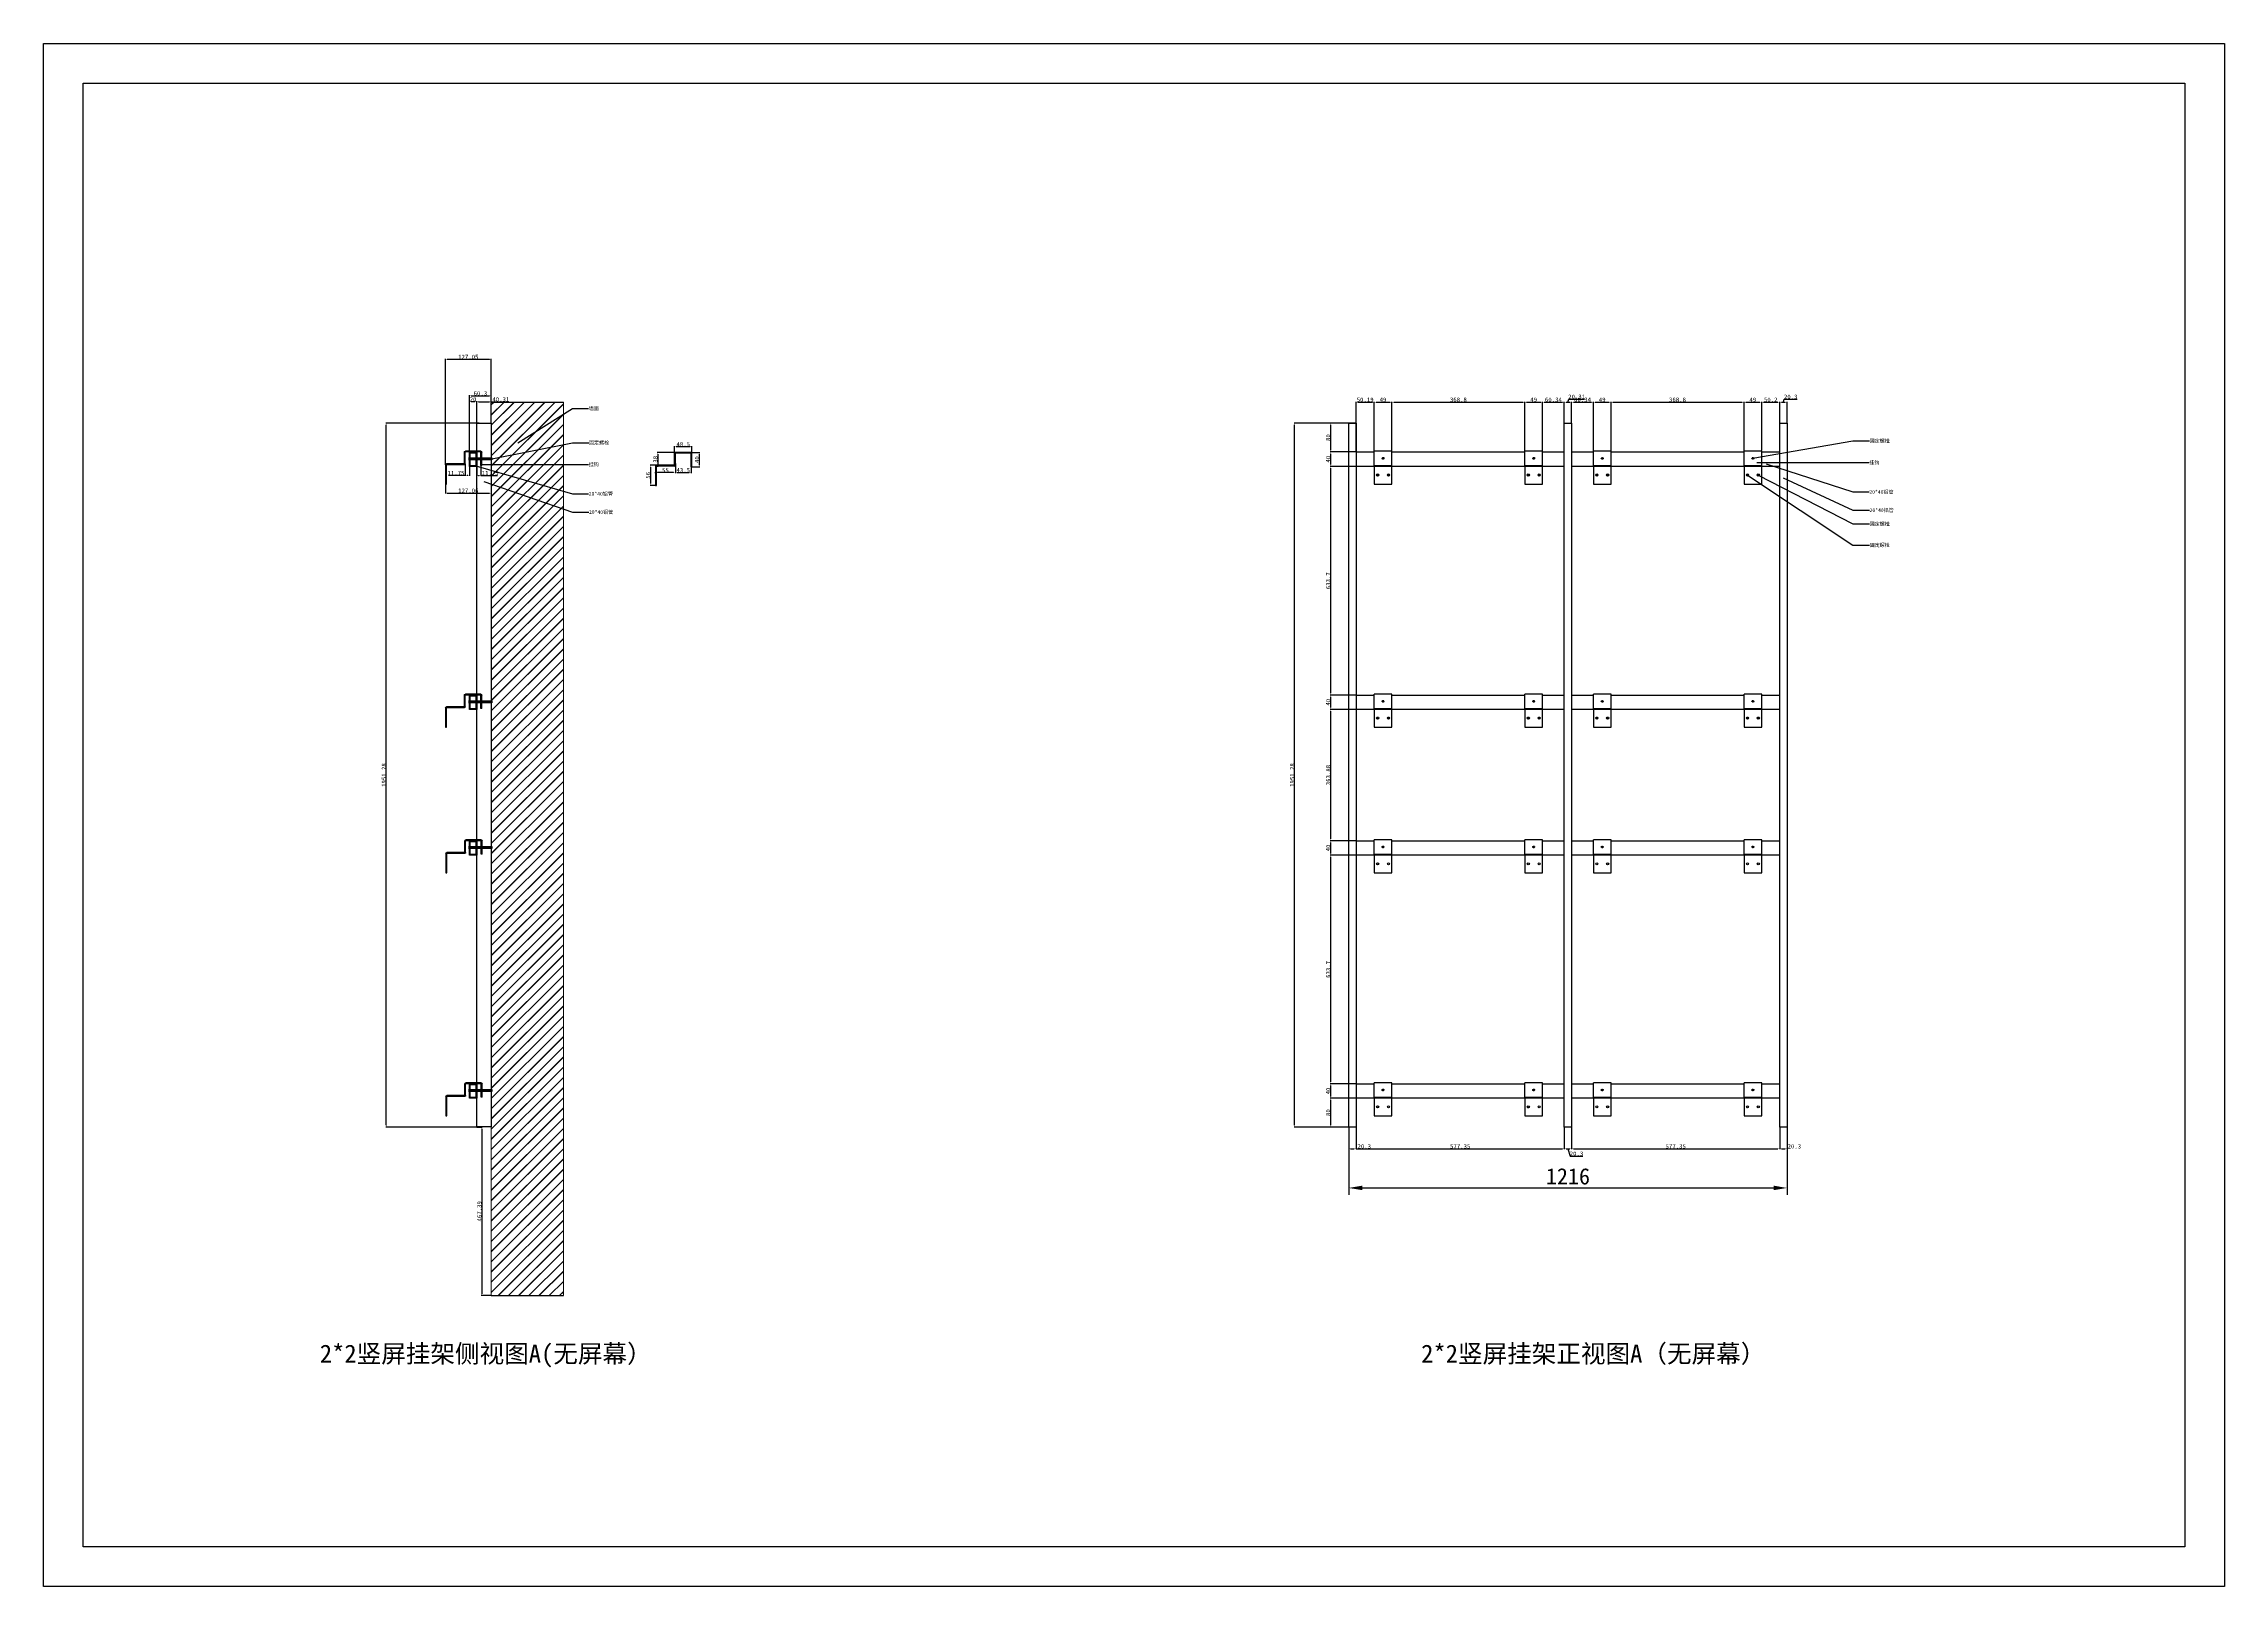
# Model space of a CAD drawing. Header units: millimetres. Extents: x 1129 to 15876, y -7514 to 3330.
# Drawn here: x 1129 to 7177, y -7514 to -3237 of the extents above; entities that cross this region are included whole.
import ezdxf

# ---------------------------------------------------------------- set-up
doc = ezdxf.new("R2010")
doc.units = ezdxf.units.MM
doc.linetypes.add('HIDDEN', pattern=[0.375, 0.25, -0.125])
for name, color, linetype in [('02___PRT_ALL_AXES', 7, 'Continuous'), ('DEFAULT_2', 8, 'HIDDEN'), ('图框', 7, 'Continuous')]:
    doc.layers.add(name, color=color, linetype=linetype)
doc.layers.add('粗实线', color=7, linetype='Continuous', lineweight=25)
doc.dimstyles.new('1-15', dxfattribs={"dimscale": 15, "dimtxt": 3, "dimasz": 2.5, "dimexe": 1.25, "dimexo": 0.625, "dimtad": 1, "dimdec": 0, "dimtxsty": 'Standard', "dimcen": 2.5, "dimclrd": 4, "dimclre": 4, "dimadec": 0, "dimazin": 0, "dimtfac": 1, "dimtdec": 0, "dimtmove": 0, "dimatfit": 3, "dimfxl": 100, "dimfxlon": 1, "dimarcsym": 0})
doc.dimstyles.new('ISO-25', dxfattribs={"dimtxt": 12, "dimasz": 5, "dimexe": 1.25, "dimexo": 0.625, "dimtad": 1, "dimdsep": 46, "dimtxsty": 'Standard', "dimcen": 2.5, "dimclrd": 4, "dimclre": 4, "dimclrt": 4, "dimadec": 0, "dimazin": 0, "dimtfac": 1, "dimtmove": 0, "dimatfit": 3, "dimfxl": 100, "dimarcsym": 0})

# ---------------------------------------------------------------- blocks, each defined once
blk = doc.blocks.new('hgdhgfdgdhgf')
at = {"color": 3, "linetype": 'Continuous'}
for p, q in [((-21740.9, 10464.5), (-21697.8, 10464.5)), ((-21740.9, 10464.5), (-21740.9, 10462)), ((-21697.8, 10464.5), (-21697.8, 10462)), ((-21743.6, 10461.8), (-21741.1, 10461.8)), ((-21743.6, 10424.5), (-21743.6, 10461.8)), ((-21743.6, 10424.5), (-21741.1, 10424.5)), ((-21741.1, 10424.5), (-21741.1, 10461.8)), ((-21740.9, 10462), (-21697.8, 10462)), ((-21695.1, 10461.8), (-21697.6, 10461.8)), ((-21697.6, 10429.2), (-21697.6, 10461.8)), ((-21697.6, 10429.2), (-21695.1, 10429.2)), ((-21695.1, 10429.2), (-21695.1, 10461.8)), ((-21694.9, 10429), (-21645.3, 10429)), ((-21694.9, 10426.5), (-21694.9, 10429)), ((-21694.9, 10426.5), (-21645.3, 10426.5)), ((-21645.3, 10429), (-21645.3, 10426.5)), ((-21642.6, 10426.3), (-21645.1, 10426.3)), ((-21645.1, 10373), (-21645.1, 10426.3))]:
    blk.add_line(p, q, dxfattribs=at)
for centre, radius, start, end in [((-21740.9, 10461.8), 2.7, 90, 180), ((-21697.8, 10461.8), 2.7, 0, 90), ((-21740.9, 10461.8), 0.2, 90, 180), ((-21697.8, 10461.8), 0.2, 0, 90), ((-21694.9, 10429.2), 2.7, 180, 270), ((-21694.9, 10429.2), 0.2, 180, 270), ((-21645.3, 10426.3), 2.7, 0, 90), ((-21645.3, 10426.3), 0.2, 0, 90)]:
    blk.add_arc(centre, radius, start, end, dxfattribs=at)
at = {"layer": '02___PRT_ALL_AXES', "color": 3, "linetype": 'Continuous'}
blk.add_line((-21642.6, 10373), (-21645.1, 10373), dxfattribs=at)
at = {"layer": '粗实线', "color": 3}
blk.add_line((-21642.6, 10426.3), (-21642.6, 10373), dxfattribs=at)
blk = doc.blocks.new('hgfdhhgh')
at = {"layer": '粗实线'}
for p in [(87.4, 302.1), (87.4, -371.6)]:
    blk.add_blockref('hgdhgfdgdhgf', p, dxfattribs=at)
blk = doc.blocks.new('gfsdgfgfsgg')
at = {"layer": '粗实线', "color": 1}
for p, q in [((-8243.3, 7890.3), (-8243.3, 7930.3)), ((-8243.3, 7930.3), (-8223.3, 7930.3)), ((-8241.3, 7892.3), (-8241.3, 7928.3)), ((-8241.3, 7928.3), (-8225.3, 7928.3)), ((-8225.3, 7928.3), (-8225.3, 7892.3)), ((-8223.3, 7930.3), (-8223.3, 7890.3)), ((-8223.3, 7890.3), (-8243.3, 7890.3)), ((-8225.3, 7892.3), (-8241.3, 7892.3))]:
    blk.add_line(p, q, dxfattribs=at)
blk = doc.blocks.new('*D90')
at = {"color": 4, "lineweight": -2}
for p, q in [((2309.8, -4368.4), (2309.8, -4212)), ((2314.8, -4213.2), (2365.1, -4213.2)), ((2370.1, -4288.4), (2370.1, -4212))]:
    blk.add_line(p, q, dxfattribs=at)
at = {"color": 4}
for points in [[(2314.8, -4212.4), (2314.8, -4214), (2309.8, -4213.2)], [(2365.1, -4212.4), (2365.1, -4214), (2370.1, -4213.2)]]:
    blk.add_solid(points, dxfattribs=at)
at = {"layer": 'Defpoints', "color": 0}
for p in [(2370.1, -4213.2), (2370.1, -4289.1), (2309.8, -4369.1)]:
    blk.add_point(p, dxfattribs=at)
at = {"color": 4, "insert": (2340, -4206.6), "char_height": 12, "attachment_point": 5}
blk.add_mtext('60.3', dxfattribs=at)
blk = doc.blocks.new('*D70')
at = {"color": 4, "lineweight": -2}
for p, q in [((2309.8, -4229.1), (2309.8, -4228.5)), ((2324.8, -4229.8), (2314.8, -4229.8)), ((2329.8, -4229.1), (2329.8, -4228.5))]:
    blk.add_line(p, q, dxfattribs=at)
at = {"color": 4}
for points in [[(2314.8, -4228.9), (2314.8, -4230.6), (2309.8, -4229.8)], [(2324.8, -4228.9), (2324.8, -4230.6), (2329.8, -4229.8)]]:
    blk.add_solid(points, dxfattribs=at)
at = {"layer": 'Defpoints', "color": 0}
for p in [(2309.8, -4229.8), (2309.8, -4229.8), (2329.8, -4229.8)]:
    blk.add_point(p, dxfattribs=at)
at = {"color": 4, "insert": (2319.8, -4223.1), "char_height": 12, "attachment_point": 5}
blk.add_mtext('20', dxfattribs=at)
blk = doc.blocks.new('hgfdhgdhgd')
at = {"color": 3, "linetype": 'Continuous'}
for p, q in [((-21144.3, 10464.5), (-21193.3, 10464.5)), ((-21193.3, 10424.5), (-21193.3, 10464.5)), ((-21144.3, 10424.5), (-21144.3, 10464.5)), ((-21193.3, 10424.5), (-21144.3, 10424.5))]:
    blk.add_line(p, q, dxfattribs=at)
at = {"color": 7, "linetype": 'Continuous'}
for p, q in [((-21193.3, 10424.5), (-21193.3, 10373)), ((-21144.3, 10373), (-21144.3, 10424.5))]:
    blk.add_line(p, q, dxfattribs=at)
at = {"layer": '02___PRT_ALL_AXES', "color": 7, "linetype": 'Continuous'}
blk.add_line((-21193.3, 10373), (-21144.3, 10373), dxfattribs=at)
at = {"layer": '02___PRT_ALL_AXES', "color": 3, "linetype": 'Continuous'}
blk.add_circle((-21168.8, 10444.6), 2.1, dxfattribs=at)
at = {"layer": '02___PRT_ALL_AXES', "color": 7, "linetype": 'Continuous'}
for centre in [(-21183.8, 10398), (-21153.8, 10398)]:
    blk.add_circle(centre, 3, dxfattribs=at)
at = {"layer": 'DEFAULT_2', "color": 8, "linetype": 'HIDDEN'}
blk.add_circle((-21168.8, 10444.6), 2.5, dxfattribs=at)
blk = doc.blocks.new('S')
at = {"color": 2}
for p, q in [((3203.4, 2460.5), (3223.7, 2460.5)), ((3203.4, 509.2), (3203.4, 2460.5)), ((3223.7, 2460.5), (3223.7, 509.2)), ((3223.7, 509.2), (3203.4, 509.2))]:
    blk.add_line(p, q, dxfattribs=at)
blk = doc.blocks.new('*D73')
at = {"color": 4, "lineweight": -2}
for p, q in [((4748.4, -6279), (4748.4, -6428)), ((5964, -6279), (5964, -6428)), ((4785.9, -6409.3), (5926.5, -6409.3))]:
    blk.add_line(p, q, dxfattribs=at)
at = {"color": 4}
for points in [[(4785.9, -6403), (4785.9, -6415.5), (4748.4, -6409.3)], [(5926.5, -6403), (5926.5, -6415.5), (5964, -6409.3)]]:
    blk.add_solid(points, dxfattribs=at)
at = {"layer": 'Defpoints', "color": 0}
for p in [(4748.4, -6269.6), (5964, -6269.6), (5964, -6409.3)]:
    blk.add_point(p, dxfattribs=at)
at = {"color": 0, "insert": (5356.2, -6377.4), "char_height": 45, "attachment_point": 5}
blk.add_mtext('1216', dxfattribs=at)
blk = doc.blocks.new('LL')
h = blk.add_hatch()
h.set_pattern_fill('JIS_LC_20A', color=256, scale=0.05, style=0)
h.paths.add_polyline_path([(2341.6, 2359.2), (2341.6, 2364.2), (2329.8, 2364.2), (2329.8, 2359.2)])
h.paths.add_polyline_path([(2311.8, 2364.2), (2311.8, 2359.2), (2327.8, 2359.2), (2327.8, 2364.2)])
h.paths.add_polyline_path([(2344.1, 2359.2), (2371.9, 2359.2), (2371.9, 2364.2), (2344.1, 2364.2)])
for p, q in [((2308.1, 2365.2), (2309.8, 2365.2)), ((2308.1, 2365.2), (2308.1, 2358.2)), ((2308.1, 2363), (2309.8, 2363)), ((2308.1, 2360.3), (2309.8, 2360.3)), ((2309.8, 2365.2), (2309.8, 2358.2)), ((2327.8, 2364.2), (2327.8, 2359.2)), ((2329.8, 2364.2), (2329.8, 2359.2)), ((2341.6, 2364.2), (2341.6, 2359.2)), ((2344.1, 2364.2), (2344.1, 2359.2)), ((2371.9, 2364.2), (2371.9, 2359.2)), ((2309.8, 2358.2), (2308.1, 2358.2))]:
    blk.add_line(p, q)
for points in [[(2311.8, 2364.2), (2327.8, 2364.2)], [(2311.8, 2359.2), (2311.8, 2364.2)], [(2327.8, 2359.2), (2311.8, 2359.2)], [(2329.8, 2364.2), (2341.6, 2364.2)], [(2341.6, 2359.2), (2329.8, 2359.2)], [(2344.1, 2364.2), (2371.9, 2364.2)], [(2371.9, 2359.2), (2344.1, 2359.2)]]:
    blk.add_lwpolyline(points)
blk = doc.blocks.new('*D82')
at = {"color": 4, "lineweight": -2}
for p, q in [((2330.5, -6240.4), (2345.1, -6240.4)), ((2343.8, -6245.4), (2343.8, -6702.7)), ((2369.5, -6707.7), (2342.6, -6707.7))]:
    blk.add_line(p, q, dxfattribs=at)
at = {"color": 4}
for points in [[(2343, -6245.4), (2344.6, -6245.4), (2343.8, -6240.4)], [(2343, -6702.7), (2344.6, -6702.7), (2343.8, -6707.7)]]:
    blk.add_solid(points, dxfattribs=at)
at = {"layer": 'Defpoints', "color": 0}
for p in [(2329.8, -6240.4), (2343.8, -6707.7), (2370.1, -6707.7)]:
    blk.add_point(p, dxfattribs=at)
at = {"color": 4, "insert": (2337.2, -6474), "char_height": 12, "attachment_point": 5, "rotation": 90}
blk.add_mtext('467.39', dxfattribs=at)
blk = doc.blocks.new('*D85')
at = {"color": 4, "lineweight": -2}
for p, q in [((2329.8, -4287.8), (2329.8, -4228.5)), ((2334.8, -4229.8), (2365.1, -4229.8)), ((2370.1, -4287.8), (2370.1, -4228.5)), ((2370.1, -4229.8), (2418.4, -4229.8))]:
    blk.add_line(p, q, dxfattribs=at)
at = {"color": 4}
for points in [[(2334.8, -4228.9), (2334.8, -4230.6), (2329.8, -4229.8)], [(2365.1, -4228.9), (2365.1, -4230.6), (2370.1, -4229.8)]]:
    blk.add_solid(points, dxfattribs=at)
at = {"layer": 'Defpoints', "color": 0}
for p in [(2370.1, -4229.8), (2329.8, -4288.4), (2370.1, -4288.4)]:
    blk.add_point(p, dxfattribs=at)
at = {"color": 4, "insert": (2396.8, -4223.1), "char_height": 12, "attachment_point": 5}
blk.add_mtext('40.31', dxfattribs=at)
blk = doc.blocks.new('*D86')
at = {"color": 4, "lineweight": -2}
for p, q in [((2298.1, -4402.5), (2298.1, -4435.2)), ((2309.8, -4409.7), (2309.8, -4435.2)), ((2298.1, -4433.9), (2251.8, -4433.9)), ((2304.8, -4433.9), (2303.1, -4433.9))]:
    blk.add_line(p, q, dxfattribs=at)
at = {"color": 4}
for points in [[(2303.1, -4433.1), (2303.1, -4434.7), (2298.1, -4433.9)], [(2304.8, -4433.1), (2304.8, -4434.7), (2309.8, -4433.9)]]:
    blk.add_solid(points, dxfattribs=at)
at = {"layer": 'Defpoints', "color": 0}
for p in [(2298.1, -4401.9), (2309.8, -4409.1), (2298.1, -4433.9)]:
    blk.add_point(p, dxfattribs=at)
at = {"color": 4, "insert": (2272.5, -4427.3), "char_height": 12, "attachment_point": 5}
blk.add_mtext('11.75', dxfattribs=at)
blk = doc.blocks.new('*D87')
at = {"color": 4, "lineweight": -2}
for p, q in [((2243.1, -4458.7), (2243.1, -4484.2)), ((2370.1, -4452.6), (2370.1, -4484.2)), ((2248.1, -4483), (2365.1, -4483))]:
    blk.add_line(p, q, dxfattribs=at)
at = {"color": 4}
for points in [[(2248.1, -4482.1), (2248.1, -4483.8), (2243.1, -4483)], [(2365.1, -4482.1), (2365.1, -4483.8), (2370.1, -4483)]]:
    blk.add_solid(points, dxfattribs=at)
at = {"layer": 'Defpoints', "color": 0}
for p in [(2243.1, -4458.1), (2370.1, -4452), (2370.1, -4483)]:
    blk.add_point(p, dxfattribs=at)
at = {"color": 4, "insert": (2306.6, -4476.3), "char_height": 12, "attachment_point": 5}
blk.add_mtext('127.06', dxfattribs=at)
blk = doc.blocks.new('*D88')
at = {"color": 4, "lineweight": -2}
for p, q in [((2329.8, -4409.7), (2329.8, -4435.2)), ((2341.6, -4407.2), (2341.6, -4435.2)), ((2334.8, -4433.9), (2336.6, -4433.9)), ((2341.6, -4433.9), (2387.8, -4433.9))]:
    blk.add_line(p, q, dxfattribs=at)
at = {"color": 4}
for points in [[(2334.8, -4433.1), (2334.8, -4434.7), (2329.8, -4433.9)], [(2336.6, -4433.1), (2336.6, -4434.7), (2341.6, -4433.9)]]:
    blk.add_solid(points, dxfattribs=at)
at = {"layer": 'Defpoints', "color": 0}
for p in [(2329.8, -4409.1), (2341.6, -4406.6), (2341.6, -4433.9)]:
    blk.add_point(p, dxfattribs=at)
at = {"color": 4, "insert": (2367.2, -4427.3), "char_height": 12, "attachment_point": 5}
blk.add_mtext('11.75', dxfattribs=at)
blk = doc.blocks.new('GG')
at = {"color": 3, "linetype": 'Continuous'}
for p, q in [((2878.3, 2376.6), (2880.8, 2376.6)), ((2878.3, 2344), (2878.3, 2376.6)), ((2880.8, 2344), (2880.8, 2376.6)), ((2924.1, 2379.3), (2881, 2379.3)), ((2881, 2379.3), (2881, 2376.8)), ((2924.1, 2376.8), (2881, 2376.8)), ((2924.1, 2379.3), (2924.1, 2376.8)), ((2926.8, 2376.6), (2924.3, 2376.6)), ((2924.3, 2339.3), (2924.3, 2376.6)), ((2926.8, 2339.3), (2926.8, 2376.6)), ((2825.8, 2341.1), (2828.3, 2341.1)), ((2828.3, 2287.8), (2828.3, 2341.1)), ((2878.1, 2343.8), (2828.5, 2343.8)), ((2828.5, 2343.8), (2828.5, 2341.3)), ((2878.1, 2341.3), (2828.5, 2341.3)), ((2878.1, 2341.3), (2878.1, 2343.8)), ((2880.8, 2344), (2878.3, 2344)), ((2926.8, 2339.3), (2924.3, 2339.3))]:
    blk.add_line(p, q, dxfattribs=at)
for centre, radius, start, end in [((2881, 2376.6), 2.7, 90, 180), ((2881, 2376.6), 0.2, 90, 180), ((2924.1, 2376.6), 2.7, 0, 90), ((2924.1, 2376.6), 0.2, 0, 90), ((2828.5, 2341.1), 2.7, 90, 180), ((2828.5, 2341.1), 0.2, 90, 180), ((2878.1, 2344), 2.7, 270, 0), ((2878.1, 2344), 0.2, 270, 0)]:
    blk.add_arc(centre, radius, start, end, dxfattribs=at)
at = {"layer": '02___PRT_ALL_AXES', "color": 3, "linetype": 'Continuous'}
blk.add_line((2825.8, 2287.8), (2828.3, 2287.8), dxfattribs=at)
at = {"layer": '粗实线', "color": 3}
blk.add_line((2825.8, 2341.1), (2825.8, 2287.8), dxfattribs=at)
blk = doc.blocks.new('*D89')
at = {"color": 4, "lineweight": -2}
for p, q in [((2917.1, -4370.3), (2948.9, -4370.3)), ((2925.4, -4410.3), (2948.9, -4410.3)), ((2947.6, -4405.3), (2947.6, -4375.3))]:
    blk.add_line(p, q, dxfattribs=at)
at = {"color": 4}
for points in [[(2946.8, -4375.3), (2948.4, -4375.3), (2947.6, -4370.3)], [(2946.8, -4405.3), (2948.4, -4405.3), (2947.6, -4410.3)]]:
    blk.add_solid(points, dxfattribs=at)
at = {"layer": 'Defpoints', "color": 0}
for p in [(2916.5, -4370.3), (2924.8, -4410.3), (2947.6, -4370.3)]:
    blk.add_point(p, dxfattribs=at)
at = {"color": 4, "insert": (2941, -4390.3), "char_height": 12, "attachment_point": 5, "rotation": 90}
blk.add_mtext('40', dxfattribs=at)
blk = doc.blocks.new('*D75')
at = {"color": 4, "lineweight": -2}
for p, q in [((2878.3, -4372.4), (2878.3, -4353)), ((2883.3, -4354.2), (2921.8, -4354.2)), ((2926.8, -4372.4), (2926.8, -4353))]:
    blk.add_line(p, q, dxfattribs=at)
at = {"color": 4}
for points in [[(2883.3, -4353.4), (2883.3, -4355.1), (2878.3, -4354.2)], [(2921.8, -4353.4), (2921.8, -4355.1), (2926.8, -4354.2)]]:
    blk.add_solid(points, dxfattribs=at)
at = {"layer": 'Defpoints', "color": 0}
for p in [(2926.8, -4354.2), (2878.3, -4373), (2926.8, -4373)]:
    blk.add_point(p, dxfattribs=at)
at = {"color": 4, "insert": (2902.6, -4347.6), "char_height": 12, "attachment_point": 5}
blk.add_mtext('48.5', dxfattribs=at)
blk = doc.blocks.new('*D76')
at = {"color": 4, "lineweight": -2}
for p, q in [((2880.8, -4406.3), (2880.8, -4427.4)), ((2924.3, -4406.3), (2924.3, -4427.4)), ((2885.8, -4426.1), (2919.3, -4426.1))]:
    blk.add_line(p, q, dxfattribs=at)
at = {"color": 4}
for points in [[(2885.8, -4425.3), (2885.8, -4427), (2880.8, -4426.1)], [(2919.3, -4425.3), (2919.3, -4427), (2924.3, -4426.1)]]:
    blk.add_solid(points, dxfattribs=at)
at = {"layer": 'Defpoints', "color": 0}
for p in [(2880.8, -4405.6), (2924.3, -4405.6), (2924.3, -4426.1)]:
    blk.add_point(p, dxfattribs=at)
at = {"color": 4, "insert": (2902.6, -4419.5), "char_height": 12, "attachment_point": 5}
blk.add_mtext('43.5', dxfattribs=at)
blk = doc.blocks.new('*D77')
at = {"color": 4, "lineweight": -2}
for p, q in [((2880.8, -4401.2), (2880.8, -4427.6)), ((2825.8, -4427.9), (2825.8, -4425.1)), ((2875.8, -4426.3), (2830.8, -4426.3))]:
    blk.add_line(p, q, dxfattribs=at)
at = {"color": 4}
for points in [[(2830.8, -4425.5), (2830.8, -4427.1), (2825.8, -4426.3)], [(2875.8, -4425.5), (2875.8, -4427.1), (2880.8, -4426.3)]]:
    blk.add_solid(points, dxfattribs=at)
at = {"layer": 'Defpoints', "color": 0}
for p in [(2880.8, -4400.5), (2825.8, -4426.3), (2825.8, -4428.5)]:
    blk.add_point(p, dxfattribs=at)
at = {"color": 4, "insert": (2853.3, -4419.7), "char_height": 12, "attachment_point": 5}
blk.add_mtext('55', dxfattribs=at)
blk = doc.blocks.new('*D78')
at = {"color": 4, "lineweight": -2}
for p, q in [((2829.1, -4408.3), (2833, -4408.3)), ((2880.4, -4370.3), (2830.5, -4370.3)), ((2831.8, -4375.3), (2831.8, -4403.3))]:
    blk.add_line(p, q, dxfattribs=at)
at = {"color": 4}
for points in [[(2830.9, -4375.3), (2832.6, -4375.3), (2831.8, -4370.3)], [(2830.9, -4403.3), (2832.6, -4403.3), (2831.8, -4408.3)]]:
    blk.add_solid(points, dxfattribs=at)
at = {"layer": 'Defpoints', "color": 0}
for p in [(2828.5, -4408.3), (2831.8, -4408.3), (2881, -4370.3)]:
    blk.add_point(p, dxfattribs=at)
at = {"color": 4, "insert": (2825.1, -4389.3), "char_height": 12, "attachment_point": 5, "rotation": 90}
blk.add_mtext('38', dxfattribs=at)
blk = doc.blocks.new('*D79')
at = {"color": 4, "lineweight": -2}
for p, q in [((2830.2, -4405.8), (2810.5, -4405.8)), ((2811.7, -4410.8), (2811.7, -4456.8)), ((2825.2, -4461.8), (2810.5, -4461.8))]:
    blk.add_line(p, q, dxfattribs=at)
at = {"color": 4}
for points in [[(2810.9, -4410.8), (2812.5, -4410.8), (2811.7, -4405.8)], [(2810.9, -4456.8), (2812.5, -4456.8), (2811.7, -4461.8)]]:
    blk.add_solid(points, dxfattribs=at)
at = {"layer": 'Defpoints', "color": 0}
for p in [(2830.8, -4405.8), (2811.7, -4461.8), (2825.8, -4461.8)]:
    blk.add_point(p, dxfattribs=at)
at = {"color": 4, "insert": (2805.1, -4433.8), "char_height": 12, "attachment_point": 5, "rotation": 90}
blk.add_mtext('56', dxfattribs=at)
blk = doc.blocks.new('*D93')
at = {"color": 4, "lineweight": -2}
for p, q in [((2243.1, -4404.1), (2243.1, -4110.8)), ((2248.1, -4112), (2365.1, -4112)), ((2370.1, -4229.1), (2370.1, -4110.8))]:
    blk.add_line(p, q, dxfattribs=at)
at = {"color": 4}
for points in [[(2248.1, -4111.2), (2248.1, -4112.9), (2243.1, -4112)], [(2365.1, -4111.2), (2365.1, -4112.9), (2370.1, -4112)]]:
    blk.add_solid(points, dxfattribs=at)
at = {"layer": 'Defpoints', "color": 0}
for p in [(2370.1, -4112), (2370.1, -4229.8), (2243.1, -4404.8)]:
    blk.add_point(p, dxfattribs=at)
at = {"color": 4, "insert": (2306.6, -4105.4), "char_height": 12, "attachment_point": 5}
blk.add_mtext('127.05', dxfattribs=at)
blk = doc.blocks.new('*D94')
at = {"color": 4, "lineweight": -2}
for p, q in [((4768.1, -4289.1), (4596.7, -4289.1)), ((4597.9, -6235.4), (4597.9, -4294.1)), ((4768.1, -6240.4), (4596.7, -6240.4))]:
    blk.add_line(p, q, dxfattribs=at)
at = {"color": 4}
for points in [[(4597.1, -4294.1), (4598.8, -4294.1), (4597.9, -4289.1)], [(4597.1, -6235.4), (4598.8, -6235.4), (4597.9, -6240.4)]]:
    blk.add_solid(points, dxfattribs=at)
at = {"layer": 'Defpoints', "color": 0}
for p in [(4597.9, -4289.1), (4768.7, -4289.1), (4768.7, -6240.4)]:
    blk.add_point(p, dxfattribs=at)
at = {"color": 4, "insert": (4591.3, -5264.7), "char_height": 12, "attachment_point": 5, "rotation": 90}
blk.add_mtext('1951.28', dxfattribs=at)
blk = doc.blocks.new('*D95')
at = {"color": 4, "lineweight": -2}
for p, q in [((4748.4, -6241), (4748.4, -6302)), ((4768.7, -6241), (4768.7, -6302)), ((4753.4, -6300.7), (4763.7, -6300.7)), ((4768.7, -6300.7), (4809, -6300.7))]:
    blk.add_line(p, q, dxfattribs=at)
at = {"color": 4}
for points in [[(4753.4, -6299.9), (4753.4, -6301.6), (4748.4, -6300.7)], [(4763.7, -6299.9), (4763.7, -6301.6), (4768.7, -6300.7)]]:
    blk.add_solid(points, dxfattribs=at)
at = {"layer": 'Defpoints', "color": 0}
for p in [(4748.4, -6240.4), (4768.7, -6240.4), (4768.7, -6300.7)]:
    blk.add_point(p, dxfattribs=at)
at = {"color": 4, "insert": (4791.4, -6294.1), "char_height": 12, "attachment_point": 5}
blk.add_mtext('20.3', dxfattribs=at)
blk = doc.blocks.new('*D96')
at = {"color": 4, "lineweight": -2}
for p, q in [((4768.7, -6241), (4768.7, -6302)), ((5346.1, -6241), (5346.1, -6302)), ((4773.7, -6300.7), (5341.1, -6300.7))]:
    blk.add_line(p, q, dxfattribs=at)
at = {"color": 4}
for points in [[(4773.7, -6299.9), (4773.7, -6301.6), (4768.7, -6300.7)], [(5341.1, -6299.9), (5341.1, -6301.6), (5346.1, -6300.7)]]:
    blk.add_solid(points, dxfattribs=at)
at = {"layer": 'Defpoints', "color": 0}
for p in [(4768.7, -6240.4), (5346.1, -6240.4), (5346.1, -6300.7)]:
    blk.add_point(p, dxfattribs=at)
at = {"color": 4, "insert": (5057.4, -6294.1), "char_height": 12, "attachment_point": 5}
blk.add_mtext('577.35', dxfattribs=at)
blk = doc.blocks.new('*D97')
at = {"color": 4, "lineweight": -2}
for p, q in [((5346.1, -6241), (5346.1, -6302)), ((5366.4, -6241), (5366.4, -6302)), ((5351.1, -6300.7), (5361.4, -6300.7)), ((5356.2, -6300.7), (5362.3, -6320.9)), ((5362.3, -6320.9), (5397.5, -6320.9))]:
    blk.add_line(p, q, dxfattribs=at)
at = {"color": 4}
for points in [[(5351.1, -6299.9), (5351.1, -6301.6), (5346.1, -6300.7)], [(5361.4, -6299.9), (5361.4, -6301.6), (5366.4, -6300.7)]]:
    blk.add_solid(points, dxfattribs=at)
at = {"layer": 'Defpoints', "color": 0}
for p in [(5346.1, -6240.4), (5366.4, -6240.4), (5366.4, -6300.7)]:
    blk.add_point(p, dxfattribs=at)
at = {"color": 4, "insert": (5379.9, -6314.3), "char_height": 12, "attachment_point": 5}
blk.add_mtext('20.3', dxfattribs=at)
blk = doc.blocks.new('*D98')
at = {"color": 4, "lineweight": -2}
for p, q in [((5366.4, -6241), (5366.4, -6302)), ((5943.7, -6241), (5943.7, -6302)), ((5371.4, -6300.7), (5938.7, -6300.7))]:
    blk.add_line(p, q, dxfattribs=at)
at = {"color": 4}
for points in [[(5371.4, -6299.9), (5371.4, -6301.6), (5366.4, -6300.7)], [(5938.7, -6299.9), (5938.7, -6301.6), (5943.7, -6300.7)]]:
    blk.add_solid(points, dxfattribs=at)
at = {"layer": 'Defpoints', "color": 0}
for p in [(5366.4, -6240.4), (5943.7, -6240.4), (5943.7, -6300.7)]:
    blk.add_point(p, dxfattribs=at)
at = {"color": 4, "insert": (5655.1, -6294.1), "char_height": 12, "attachment_point": 5}
blk.add_mtext('577.35', dxfattribs=at)
blk = doc.blocks.new('*D99')
at = {"color": 4, "lineweight": -2}
for p, q in [((5943.7, -6241), (5943.7, -6302)), ((5964, -6241), (5964, -6302)), ((5948.7, -6300.7), (5959, -6300.7))]:
    blk.add_line(p, q, dxfattribs=at)
at = {"color": 4}
for points in [[(5948.7, -6299.9), (5948.7, -6301.6), (5943.7, -6300.7)], [(5959, -6299.9), (5959, -6301.6), (5964, -6300.7)]]:
    blk.add_solid(points, dxfattribs=at)
at = {"layer": 'Defpoints', "color": 0}
for p in [(5943.7, -6240.4), (5964, -6240.4), (5964, -6300.7)]:
    blk.add_point(p, dxfattribs=at)
at = {"color": 4, "insert": (5984.1, -6294.1), "char_height": 12, "attachment_point": 5}
blk.add_mtext('20.3', dxfattribs=at)
blk = doc.blocks.new('*D106')
at = {"color": 4, "lineweight": -2}
for p, q in [((2337.1, -4289.1), (2077.8, -4289.1)), ((2079, -6235.4), (2079, -4294.1)), ((2337.1, -6240.4), (2077.8, -6240.4))]:
    blk.add_line(p, q, dxfattribs=at)
at = {"color": 4}
for points in [[(2078.2, -4294.1), (2079.8, -4294.1), (2079, -4289.1)], [(2078.2, -6235.4), (2079.8, -6235.4), (2079, -6240.4)]]:
    blk.add_solid(points, dxfattribs=at)
at = {"layer": 'Defpoints', "color": 0}
for p in [(2079, -4289.1), (2337.8, -4289.1), (2337.8, -6240.4)]:
    blk.add_point(p, dxfattribs=at)
at = {"color": 4, "insert": (2072.4, -5264.7), "char_height": 12, "attachment_point": 5, "rotation": 90}
blk.add_mtext('1951.28', dxfattribs=at)
blk = doc.blocks.new('*D115')
at = {"color": 4, "lineweight": -2}
for p, q in [((4768.7, -4368.4), (4768.7, -4229.6)), ((4773.7, -4230.8), (4813.9, -4230.8)), ((4818.9, -4365.9), (4818.9, -4229.6))]:
    blk.add_line(p, q, dxfattribs=at)
at = {"color": 4}
for points in [[(4773.7, -4230), (4773.7, -4231.6), (4768.7, -4230.8)], [(4813.9, -4230), (4813.9, -4231.6), (4818.9, -4230.8)]]:
    blk.add_solid(points, dxfattribs=at)
at = {"layer": 'Defpoints', "color": 0}
for p in [(4818.9, -4230.8), (4768.7, -4369.1), (4818.9, -4366.6)]:
    blk.add_point(p, dxfattribs=at)
at = {"color": 4, "insert": (4793.8, -4224.2), "char_height": 12, "attachment_point": 5}
blk.add_mtext('50.19', dxfattribs=at)
blk = doc.blocks.new('*D116')
at = {"color": 4, "lineweight": -2}
for p, q in [((4818.9, -4365.9), (4818.9, -4229.6)), ((4823.9, -4230.8), (4862.9, -4230.8)), ((4867.9, -4365.9), (4867.9, -4229.6))]:
    blk.add_line(p, q, dxfattribs=at)
at = {"color": 4}
for points in [[(4823.9, -4230), (4823.9, -4231.6), (4818.9, -4230.8)], [(4862.9, -4230), (4862.9, -4231.6), (4867.9, -4230.8)]]:
    blk.add_solid(points, dxfattribs=at)
at = {"layer": 'Defpoints', "color": 0}
for p in [(4867.9, -4230.8), (4818.9, -4366.6), (4867.9, -4366.6)]:
    blk.add_point(p, dxfattribs=at)
at = {"color": 4, "insert": (4843.4, -4224.2), "char_height": 12, "attachment_point": 5}
blk.add_mtext('49', dxfattribs=at)
blk = doc.blocks.new('*D117')
at = {"color": 4, "lineweight": -2}
for p, q in [((4867.9, -4365.9), (4867.9, -4229.6)), ((4872.9, -4230.8), (5231.7, -4230.8)), ((5236.7, -4365.9), (5236.7, -4229.6))]:
    blk.add_line(p, q, dxfattribs=at)
at = {"color": 4}
for points in [[(4872.9, -4230), (4872.9, -4231.6), (4867.9, -4230.8)], [(5231.7, -4230), (5231.7, -4231.6), (5236.7, -4230.8)]]:
    blk.add_solid(points, dxfattribs=at)
at = {"layer": 'Defpoints', "color": 0}
for p in [(5236.7, -4230.8), (4867.9, -4366.6), (5236.7, -4366.6)]:
    blk.add_point(p, dxfattribs=at)
at = {"color": 4, "insert": (5052.3, -4224.2), "char_height": 12, "attachment_point": 5}
blk.add_mtext('368.8', dxfattribs=at)
blk = doc.blocks.new('*D118')
at = {"color": 4, "lineweight": -2}
for p, q in [((5236.7, -4365.9), (5236.7, -4229.6)), ((5241.7, -4230.8), (5280.7, -4230.8)), ((5285.7, -4365.9), (5285.7, -4229.6))]:
    blk.add_line(p, q, dxfattribs=at)
at = {"color": 4}
for points in [[(5241.7, -4230), (5241.7, -4231.6), (5236.7, -4230.8)], [(5280.7, -4230), (5280.7, -4231.6), (5285.7, -4230.8)]]:
    blk.add_solid(points, dxfattribs=at)
at = {"layer": 'Defpoints', "color": 0}
for p in [(5285.7, -4230.8), (5236.7, -4366.6), (5285.7, -4366.6)]:
    blk.add_point(p, dxfattribs=at)
at = {"color": 4, "insert": (5261.2, -4224.2), "char_height": 12, "attachment_point": 5}
blk.add_mtext('49', dxfattribs=at)
blk = doc.blocks.new('*D119')
at = {"color": 4, "lineweight": -2}
for p, q in [((5285.7, -4365.9), (5285.7, -4229.6)), ((5290.7, -4230.8), (5341.1, -4230.8)), ((5346.1, -4368.4), (5346.1, -4229.6))]:
    blk.add_line(p, q, dxfattribs=at)
at = {"color": 4}
for points in [[(5290.7, -4230), (5290.7, -4231.6), (5285.7, -4230.8)], [(5341.1, -4230), (5341.1, -4231.6), (5346.1, -4230.8)]]:
    blk.add_solid(points, dxfattribs=at)
at = {"layer": 'Defpoints', "color": 0}
for p in [(5346.1, -4230.8), (5285.7, -4366.6), (5346.1, -4369.1)]:
    blk.add_point(p, dxfattribs=at)
at = {"color": 4, "insert": (5315.9, -4224.2), "char_height": 12, "attachment_point": 5}
blk.add_mtext('60.34', dxfattribs=at)
blk = doc.blocks.new('*D120')
at = {"color": 4, "lineweight": -2}
for p, q in [((5346.1, -4368.4), (5346.1, -4229.6)), ((5351.1, -4230.8), (5361.4, -4230.8)), ((5356.2, -4230.8), (5358.7, -4222.6)), ((5358.7, -4222.6), (5401.9, -4222.6)), ((5366.4, -4288.4), (5366.4, -4229.6))]:
    blk.add_line(p, q, dxfattribs=at)
at = {"color": 4}
for points in [[(5351.1, -4230), (5351.1, -4231.6), (5346.1, -4230.8)], [(5361.4, -4230), (5361.4, -4231.6), (5366.4, -4230.8)]]:
    blk.add_solid(points, dxfattribs=at)
at = {"layer": 'Defpoints', "color": 0}
for p in [(5366.4, -4230.8), (5366.4, -4289.1), (5346.1, -4369.1)]:
    blk.add_point(p, dxfattribs=at)
at = {"color": 4, "insert": (5380.3, -4216), "char_height": 12, "attachment_point": 5}
blk.add_mtext('20.31', dxfattribs=at)
blk = doc.blocks.new('*D121')
at = {"color": 4, "lineweight": -2}
for p, q in [((5366.4, -4288.4), (5366.4, -4229.6)), ((5371.4, -4230.8), (5421.7, -4230.8)), ((5426.7, -4365.9), (5426.7, -4229.6))]:
    blk.add_line(p, q, dxfattribs=at)
at = {"color": 4}
for points in [[(5371.4, -4230), (5371.4, -4231.6), (5366.4, -4230.8)], [(5421.7, -4230), (5421.7, -4231.6), (5426.7, -4230.8)]]:
    blk.add_solid(points, dxfattribs=at)
at = {"layer": 'Defpoints', "color": 0}
for p in [(5426.7, -4230.8), (5366.4, -4289.1), (5426.7, -4366.6)]:
    blk.add_point(p, dxfattribs=at)
at = {"color": 4, "insert": (5396.6, -4224.2), "char_height": 12, "attachment_point": 5}
blk.add_mtext('60.34', dxfattribs=at)
blk = doc.blocks.new('*D122')
at = {"color": 4, "lineweight": -2}
for p, q in [((5426.7, -4365.9), (5426.7, -4229.6)), ((5431.7, -4230.8), (5470.7, -4230.8)), ((5475.7, -4365.9), (5475.7, -4229.6))]:
    blk.add_line(p, q, dxfattribs=at)
at = {"color": 4}
for points in [[(5431.7, -4230), (5431.7, -4231.6), (5426.7, -4230.8)], [(5470.7, -4230), (5470.7, -4231.6), (5475.7, -4230.8)]]:
    blk.add_solid(points, dxfattribs=at)
at = {"layer": 'Defpoints', "color": 0}
for p in [(5475.7, -4230.8), (5426.7, -4366.6), (5475.7, -4366.6)]:
    blk.add_point(p, dxfattribs=at)
at = {"color": 4, "insert": (5451.2, -4224.2), "char_height": 12, "attachment_point": 5}
blk.add_mtext('49', dxfattribs=at)
blk = doc.blocks.new('*D123')
at = {"color": 4, "lineweight": -2}
for p, q in [((5475.7, -4365.9), (5475.7, -4229.6)), ((5480.7, -4230.8), (5839.5, -4230.8)), ((5844.5, -4365.9), (5844.5, -4229.6))]:
    blk.add_line(p, q, dxfattribs=at)
at = {"color": 4}
for points in [[(5480.7, -4230), (5480.7, -4231.6), (5475.7, -4230.8)], [(5839.5, -4230), (5839.5, -4231.6), (5844.5, -4230.8)]]:
    blk.add_solid(points, dxfattribs=at)
at = {"layer": 'Defpoints', "color": 0}
for p in [(5844.5, -4230.8), (5475.7, -4366.6), (5844.5, -4366.6)]:
    blk.add_point(p, dxfattribs=at)
at = {"color": 4, "insert": (5660.1, -4224.2), "char_height": 12, "attachment_point": 5}
blk.add_mtext('368.8', dxfattribs=at)
blk = doc.blocks.new('*D124')
at = {"color": 4, "lineweight": -2}
for p, q in [((5844.5, -4365.9), (5844.5, -4229.6)), ((5849.5, -4230.8), (5888.5, -4230.8)), ((5893.5, -4365.3), (5893.5, -4229.6))]:
    blk.add_line(p, q, dxfattribs=at)
at = {"color": 4}
for points in [[(5849.5, -4230), (5849.5, -4231.6), (5844.5, -4230.8)], [(5888.5, -4230), (5888.5, -4231.6), (5893.5, -4230.8)]]:
    blk.add_solid(points, dxfattribs=at)
at = {"layer": 'Defpoints', "color": 0}
for p in [(5893.5, -4230.8), (5844.5, -4366.6), (5893.5, -4365.9)]:
    blk.add_point(p, dxfattribs=at)
at = {"color": 4, "insert": (5869, -4224.2), "char_height": 12, "attachment_point": 5}
blk.add_mtext('49', dxfattribs=at)
blk = doc.blocks.new('*D125')
at = {"color": 4, "lineweight": -2}
for p, q in [((5893.5, -4365.3), (5893.5, -4229.6)), ((5898.5, -4230.8), (5938.7, -4230.8)), ((5943.7, -4287.8), (5943.7, -4229.6))]:
    blk.add_line(p, q, dxfattribs=at)
at = {"color": 4}
for points in [[(5898.5, -4230), (5898.5, -4231.6), (5893.5, -4230.8)], [(5938.7, -4230), (5938.7, -4231.6), (5943.7, -4230.8)]]:
    blk.add_solid(points, dxfattribs=at)
at = {"layer": 'Defpoints', "color": 0}
for p in [(5943.7, -4230.8), (5943.7, -4288.4), (5893.5, -4365.9)]:
    blk.add_point(p, dxfattribs=at)
at = {"color": 4, "insert": (5918.6, -4224.2), "char_height": 12, "attachment_point": 5}
blk.add_mtext('50.2', dxfattribs=at)
blk = doc.blocks.new('*D126')
at = {"color": 4, "lineweight": -2}
for p, q in [((5943.7, -4287.8), (5943.7, -4229.6)), ((5948.7, -4230.8), (5959, -4230.8)), ((5953.9, -4230.8), (5956.3, -4222.6)), ((5956.3, -4222.6), (5991.6, -4222.6)), ((5964, -4287.8), (5964, -4229.6))]:
    blk.add_line(p, q, dxfattribs=at)
at = {"color": 4}
for points in [[(5948.7, -4230), (5948.7, -4231.6), (5943.7, -4230.8)], [(5959, -4230), (5959, -4231.6), (5964, -4230.8)]]:
    blk.add_solid(points, dxfattribs=at)
at = {"layer": 'Defpoints', "color": 0}
for p in [(5964, -4230.8), (5943.7, -4288.4), (5964, -4288.4)]:
    blk.add_point(p, dxfattribs=at)
at = {"color": 4, "insert": (5974, -4216), "char_height": 12, "attachment_point": 5}
blk.add_mtext('20.3', dxfattribs=at)
blk = doc.blocks.new('*D145')
at = {"color": 4, "lineweight": -2}
for p, q in [((4768.1, -4289.1), (4696.6, -4289.1)), ((4697.8, -4294.1), (4697.8, -4364.1)), ((4768.1, -4369.1), (4696.6, -4369.1))]:
    blk.add_line(p, q, dxfattribs=at)
at = {"color": 4}
for points in [[(4697, -4294.1), (4698.6, -4294.1), (4697.8, -4289.1)], [(4697, -4364.1), (4698.6, -4364.1), (4697.8, -4369.1)]]:
    blk.add_solid(points, dxfattribs=at)
at = {"layer": 'Defpoints', "color": 0}
for p in [(4768.7, -4289.1), (4697.8, -4369.1), (4768.7, -4369.1)]:
    blk.add_point(p, dxfattribs=at)
at = {"color": 4, "insert": (4691.2, -4329.1), "char_height": 12, "attachment_point": 5, "rotation": 90}
blk.add_mtext('80', dxfattribs=at)
blk = doc.blocks.new('*D146')
at = {"color": 4, "lineweight": -2}
for p, q in [((4768.1, -4369.1), (4696.6, -4369.1)), ((4768.1, -4409.1), (4696.6, -4409.1)), ((4697.8, -4374.1), (4697.8, -4404.1))]:
    blk.add_line(p, q, dxfattribs=at)
at = {"color": 4}
for points in [[(4697, -4374.1), (4698.6, -4374.1), (4697.8, -4369.1)], [(4697, -4404.1), (4698.6, -4404.1), (4697.8, -4409.1)]]:
    blk.add_solid(points, dxfattribs=at)
at = {"layer": 'Defpoints', "color": 0}
for p in [(4697.8, -4409.1), (4768.7, -4369.1), (4768.7, -4409.1)]:
    blk.add_point(p, dxfattribs=at)
at = {"color": 4, "insert": (4691.2, -4389.1), "char_height": 12, "attachment_point": 5, "rotation": 90}
blk.add_mtext('40', dxfattribs=at)
blk = doc.blocks.new('*D147')
at = {"color": 4, "lineweight": -2}
for p, q in [((4768.1, -4409.1), (4696.6, -4409.1)), ((4697.8, -4414.1), (4697.8, -5037.8)), ((4768.1, -5042.8), (4696.6, -5042.8))]:
    blk.add_line(p, q, dxfattribs=at)
at = {"color": 4}
for points in [[(4697, -4414.1), (4698.6, -4414.1), (4697.8, -4409.1)], [(4697, -5037.8), (4698.6, -5037.8), (4697.8, -5042.8)]]:
    blk.add_solid(points, dxfattribs=at)
at = {"layer": 'Defpoints', "color": 0}
for p in [(4768.7, -4409.1), (4697.8, -5042.8), (4768.7, -5042.8)]:
    blk.add_point(p, dxfattribs=at)
at = {"color": 4, "insert": (4691.2, -4725.9), "char_height": 12, "attachment_point": 5, "rotation": 90}
blk.add_mtext('633.7', dxfattribs=at)
blk = doc.blocks.new('*D148')
at = {"color": 4, "lineweight": -2}
for p, q in [((4768.1, -5042.8), (4696.6, -5042.8)), ((4697.8, -5047.8), (4697.8, -5077.8)), ((4768.1, -5082.8), (4696.6, -5082.8))]:
    blk.add_line(p, q, dxfattribs=at)
at = {"color": 4}
for points in [[(4697, -5047.8), (4698.6, -5047.8), (4697.8, -5042.8)], [(4697, -5077.8), (4698.6, -5077.8), (4697.8, -5082.8)]]:
    blk.add_solid(points, dxfattribs=at)
at = {"layer": 'Defpoints', "color": 0}
for p in [(4768.7, -5042.8), (4697.8, -5082.8), (4768.7, -5082.8)]:
    blk.add_point(p, dxfattribs=at)
at = {"color": 4, "insert": (4691.2, -5062.8), "char_height": 12, "attachment_point": 5, "rotation": 90}
blk.add_mtext('40', dxfattribs=at)
blk = doc.blocks.new('*D149')
at = {"color": 4, "lineweight": -2}
for p, q in [((4768.1, -5082.8), (4696.6, -5082.8)), ((4697.8, -5087.8), (4697.8, -5441.7)), ((4768.1, -5446.7), (4696.6, -5446.7))]:
    blk.add_line(p, q, dxfattribs=at)
at = {"color": 4}
for points in [[(4697, -5087.8), (4698.6, -5087.8), (4697.8, -5082.8)], [(4697, -5441.7), (4698.6, -5441.7), (4697.8, -5446.7)]]:
    blk.add_solid(points, dxfattribs=at)
at = {"layer": 'Defpoints', "color": 0}
for p in [(4768.7, -5082.8), (4697.8, -5446.7), (4768.7, -5446.7)]:
    blk.add_point(p, dxfattribs=at)
at = {"color": 4, "insert": (4691.2, -5264.7), "char_height": 12, "attachment_point": 5, "rotation": 90}
blk.add_mtext('363.88', dxfattribs=at)
blk = doc.blocks.new('*D150')
at = {"color": 4, "lineweight": -2}
for p, q in [((4768.1, -5446.7), (4696.6, -5446.7)), ((4768.1, -5486.7), (4696.6, -5486.7)), ((4697.8, -5451.7), (4697.8, -5481.7))]:
    blk.add_line(p, q, dxfattribs=at)
at = {"color": 4}
for points in [[(4697, -5451.7), (4698.6, -5451.7), (4697.8, -5446.7)], [(4697, -5481.7), (4698.6, -5481.7), (4697.8, -5486.7)]]:
    blk.add_solid(points, dxfattribs=at)
at = {"layer": 'Defpoints', "color": 0}
for p in [(4697.8, -5486.7), (4768.7, -5446.7), (4768.7, -5486.7)]:
    blk.add_point(p, dxfattribs=at)
at = {"color": 4, "insert": (4691.2, -5466.7), "char_height": 12, "attachment_point": 5, "rotation": 90}
blk.add_mtext('40', dxfattribs=at)
blk = doc.blocks.new('*D151')
at = {"color": 4, "lineweight": -2}
for p, q in [((4768.1, -5486.7), (4696.6, -5486.7)), ((4697.8, -5491.7), (4697.8, -6115.4)), ((4768.1, -6120.4), (4696.6, -6120.4))]:
    blk.add_line(p, q, dxfattribs=at)
at = {"color": 4}
for points in [[(4697, -5491.7), (4698.6, -5491.7), (4697.8, -5486.7)], [(4697, -6115.4), (4698.6, -6115.4), (4697.8, -6120.4)]]:
    blk.add_solid(points, dxfattribs=at)
at = {"layer": 'Defpoints', "color": 0}
for p in [(4768.7, -5486.7), (4697.8, -6120.4), (4768.7, -6120.4)]:
    blk.add_point(p, dxfattribs=at)
at = {"color": 4, "insert": (4691.2, -5803.5), "char_height": 12, "attachment_point": 5, "rotation": 90}
blk.add_mtext('633.7', dxfattribs=at)
blk = doc.blocks.new('*D152')
at = {"color": 4, "lineweight": -2}
for p, q in [((4768.1, -6120.4), (4696.6, -6120.4)), ((4768.1, -6160.4), (4696.6, -6160.4)), ((4697.8, -6125.4), (4697.8, -6155.4))]:
    blk.add_line(p, q, dxfattribs=at)
at = {"color": 4}
for points in [[(4697, -6125.4), (4698.6, -6125.4), (4697.8, -6120.4)], [(4697, -6155.4), (4698.6, -6155.4), (4697.8, -6160.4)]]:
    blk.add_solid(points, dxfattribs=at)
at = {"layer": 'Defpoints', "color": 0}
for p in [(4697.8, -6160.4), (4768.7, -6120.4), (4768.7, -6160.4)]:
    blk.add_point(p, dxfattribs=at)
at = {"color": 4, "insert": (4691.2, -6140.4), "char_height": 12, "attachment_point": 5, "rotation": 90}
blk.add_mtext('40', dxfattribs=at)
blk = doc.blocks.new('*D153')
at = {"color": 4, "lineweight": -2}
for p, q in [((4768.1, -6160.4), (4696.6, -6160.4)), ((4697.8, -6165.4), (4697.8, -6235.4)), ((4768.1, -6240.4), (4696.6, -6240.4))]:
    blk.add_line(p, q, dxfattribs=at)
at = {"color": 4}
for points in [[(4697, -6165.4), (4698.6, -6165.4), (4697.8, -6160.4)], [(4697, -6235.4), (4698.6, -6235.4), (4697.8, -6240.4)]]:
    blk.add_solid(points, dxfattribs=at)
at = {"layer": 'Defpoints', "color": 0}
for p in [(4768.7, -6160.4), (4697.8, -6240.4), (4768.7, -6240.4)]:
    blk.add_point(p, dxfattribs=at)
at = {"color": 4, "insert": (4691.2, -6200.4), "char_height": 12, "attachment_point": 5, "rotation": 90}
blk.add_mtext('80', dxfattribs=at)
blk = doc.blocks.new('TK')
at = {"layer": '图框'}
blk.add_lwpolyline([(7176.7, -904.8), (1128.7, -904.8), (1128.7, 3372), (7176.7, 3372), (7176.7, -904.8)], dxfattribs=at)
blk.add_lwpolyline([(7067, -795), (1238.5, -795), (1238.5, 3262.2), (7067, 3262.2)], close=True, dxfattribs=at)

msp = doc.modelspace()

# ---------------------------------------------------------------- hatches: boundary and pattern name
h = msp.add_hatch()
h.set_pattern_fill('JIS_LC_20', color=256, style=0)
h.set_pattern_definition([(45, (-9e-13, -6749.578), (-14.14214, 14.14214), []), (45, (0.4, -6749.578), (-14.14214, 14.14214), [])])
h.paths.add_polyline_path([(2570.137, -4230.581), (2370.137, -4230.581), (2370.137, -6707.741), (2570.137, -6707.741)])

# ---------------------------------------------------------------- linework, layer by layer
for p, q in [((2370.137, -4230.581), (2570.137, -4230.581)), ((2370.137, -6707.741), (2570.137, -6707.741))]:
    msp.add_line(p, q)
at = {"color": 2}
for p, q in [((2329.837, -4289.071), (2370.147, -4289.071)), ((2329.837, -6240.351), (2329.837, -4289.071)), ((2370.147, -4289.071), (2370.137, -6240.351)), ((2370.137, -6240.351), (2329.837, -6240.351))]:
    msp.add_line(p, q, dxfattribs=at)
at = {"color": 7, "linetype": 'Continuous'}
for p, q in [((4749.73, -4669.421), (4748.43, -4669.421)), ((4748.43, -4870.421), (4749.73, -4870.421)), ((4749.73, -5747.001), (4748.43, -5747.001)), ((4748.43, -5948.001), (4749.73, -5948.001))]:
    msp.add_line(p, q, dxfattribs=at)
at = {"color": 6, "linetype": 'Continuous'}
for centre in [(4828.43, -4433.071), (4858.43, -4433.071), (5246.23, -4433.071), (5276.23, -4433.071), (5436.23, -4433.071), (5466.23, -4433.071), (5854.03, -4433.071), (5884.03, -4433.071), (4828.43, -5510.651), (4858.43, -5510.651), (5246.23, -5510.651), (5276.23, -5510.651), (5436.23, -5510.651), (5466.23, -5510.651), (5854.03, -5510.651), (5884.03, -5510.651)]:
    msp.add_circle(centre, 2.5, dxfattribs=at)
at = {"color": 2, "linetype": 'Continuous'}
for centre in [(5246.23, -5106.771), (5854.03, -5106.771), (5246.23, -6184.351), (5854.03, -6184.351)]:
    msp.add_arc(centre, 2.5, 180, 255.4729679, dxfattribs=at)
at = {"layer": '02___PRT_ALL_AXES', "color": 7, "linetype": 'Continuous'}
for centre in [(4828.43, -4433.071), (4858.43, -4433.071), (5246.23, -4433.071), (5276.23, -4433.071), (5436.23, -4433.071), (5466.23, -4433.071), (5854.03, -4433.071), (5884.03, -4433.071), (4828.43, -5106.771), (4858.43, -5106.771), (5246.23, -5106.771), (5276.23, -5106.771), (5436.23, -5106.771), (5466.23, -5106.771), (5854.03, -5106.771), (5884.03, -5106.771), (4828.43, -5510.651), (4858.43, -5510.651), (5246.23, -5510.651), (5276.23, -5510.651), (5436.23, -5510.651), (5466.23, -5510.651), (5854.03, -5510.651), (5884.03, -5510.651), (4828.43, -6184.351), (4858.43, -6184.351), (5246.23, -6184.351), (5276.23, -6184.351), (5436.23, -6184.351), (5466.23, -6184.351), (5854.03, -6184.351), (5884.03, -6184.351)]:
    msp.add_circle(centre, 3, dxfattribs=at)
at = {"layer": '02___PRT_ALL_AXES', "color": 6, "linetype": 'Continuous'}
for centre in [(4828.43, -5106.771), (4858.43, -5106.771), (5246.23, -5106.771), (5276.23, -5106.771), (5436.23, -5106.771), (5466.23, -5106.771), (5854.03, -5106.771), (5884.03, -5106.771), (4828.43, -6184.351), (4858.43, -6184.351), (5246.23, -6184.351), (5276.23, -6184.351), (5436.23, -6184.351), (5466.23, -6184.351), (5854.03, -6184.351), (5884.03, -6184.351)]:
    msp.add_circle(centre, 2.5, dxfattribs=at)
at = {"layer": '粗实线', "lineweight": 13}
for p, q in [((2370.137, -6707.741), (2370.137, -4230.581)), ((2570.137, -6707.741), (2570.137, -4230.581)), ((2329.837, -6160.351), (2329.837, -4369.071))]:
    msp.add_line(p, q, dxfattribs=at)
at = {"layer": '粗实线', "color": 1}
for p, q in [((4748.38, -4369.071), (4748.43, -4369.071)), ((4748.43, -4409.071), (4748.38, -4409.071)), ((4768.74, -4369.071), (4818.93, -4369.071)), ((5346.075, -4409.071), (4768.74, -4409.071)), ((4867.93, -4369.071), (5236.73, -4369.071)), ((5285.73, -4369.071), (5346.075, -4369.071)), ((5366.385, -4369.071), (5426.73, -4369.071)), ((5943.726, -4409.071), (5366.385, -4409.071)), ((5475.73, -4369.071), (5844.53, -4369.071)), ((5893.53, -4369.071), (5943.726, -4369.071)), ((5963.98, -4369.071), (5963.98, -4409.071)), ((4768.736, -5042.771), (4818.93, -5042.771)), ((4867.93, -5042.771), (5236.73, -5042.771)), ((5285.73, -5042.771), (5346.075, -5042.771)), ((5366.381, -5042.771), (5426.73, -5042.771)), ((5475.73, -5042.771), (5844.53, -5042.771)), ((5893.53, -5042.771), (5943.726, -5042.771)), ((5964.03, -5042.771), (5964.03, -5082.771)), ((5346.075, -5082.771), (4768.736, -5082.771)), ((5943.726, -5082.771), (5366.381, -5082.771)), ((4768.734, -5446.651), (4818.93, -5446.651)), ((5346.075, -5486.651), (4768.734, -5486.651)), ((4867.93, -5446.651), (5236.73, -5446.651)), ((5285.73, -5446.651), (5346.075, -5446.651)), ((5366.379, -5446.651), (5426.73, -5446.651)), ((5943.726, -5486.651), (5366.379, -5486.651)), ((5475.73, -5446.651), (5844.53, -5446.651)), ((5893.53, -5446.651), (5943.726, -5446.651)), ((5964.029, -5446.651), (5964.03, -5446.651)), ((5964.03, -5486.651), (5964.029, -5486.651)), ((5964.03, -5446.651), (5964.03, -5486.651)), ((5346.075, -6160.351), (4768.73, -6160.351)), ((4768.731, -6120.351), (4818.93, -6120.351)), ((4867.93, -6120.351), (5236.73, -6120.351)), ((5285.73, -6120.351), (5346.075, -6120.351)), ((5943.726, -6160.351), (5366.375, -6160.351)), ((5366.376, -6120.351), (5426.73, -6120.351)), ((5475.73, -6120.351), (5844.53, -6120.351)), ((5893.53, -6120.351), (5943.726, -6120.351)), ((5964.026, -6120.351), (5964.03, -6120.351)), ((5964.03, -6160.351), (5964.026, -6160.351)), ((5964.03, -6120.351), (5964.03, -6160.351))]:
    msp.add_line(p, q, dxfattribs=at)

# ---------------------------------------------------------------- block references
for name, p in [('TK', (0, -6609.013)), ('S', (1545.065, -6749.578)), ('S', (2142.71, -6749.578)), ('S', (2740.36, -6749.578)), ('LL', (0, -6749.578)), ('GG', (0, -6749.578)), ('LL', (0, -7423.278)), ('LL', (0, -7827.158)), ('LL', (0, -8500.858))]:
    msp.add_blockref(name, p)
at = {"layer": '粗实线', "lineweight": 13, "xscale": -1}
for p in [(-19312.069, -15133.196), (-19311.069, -16210.776)]:
    msp.add_blockref('hgfdhhgh', p, dxfattribs=at)
at = {"layer": '粗实线', "lineweight": 13}
for p in [(10553.122, -12299.405), (10553.122, -12973.105), (10553.122, -13376.985), (10553.122, -14050.685)]:
    msp.add_blockref('gfsdgfgfsgg', p, dxfattribs=at)
at = {"layer": '粗实线'}
for p in [(26012.277, -14831.051), (26430.077, -14831.051), (26620.077, -14831.051), (27037.877, -14831.051), (26012.277, -15504.751), (26430.077, -15504.751), (26620.077, -15504.751), (27037.877, -15504.751), (26012.277, -15908.631), (26430.077, -15908.631), (26620.077, -15908.631), (27037.877, -15908.631), (26012.277, -16582.331), (26430.077, -16582.331), (26620.077, -16582.331), (27037.877, -16582.331)]:
    msp.add_blockref('hgfdhgdhgd', p, dxfattribs=at)

# ---------------------------------------------------------------- texts
at = {"color": 4, "char_height": 10, "attachment_point": 1}
for s, insert in [('墙面', (2640.562, -4243.317)), ('{\\fSimSun|b0|i0|c134|p2;固定螺栓}', (2641.187, -4338.259)), ('{\\fSimSun|b0|i0|c134|p2;固定螺栓}', (6192.699, -4333.134)), ('{\\fSimSun|b0|i0|c134|p2;挂钩}', (2640.562, -4398.482)), ('{\\fSimSun|b0|i0|c134|p2;挂钩}', (6192.074, -4393.357)), ('20*40铝管', (6192.074, -4474.826)), ('20*40铝管', (2640.562, -4479.951)), ('20*40铝管', (2641.187, -4530.539)), ('20*40铝管', (6192.699, -4525.414)), ('{\\fSimSun|b0|i0|c134|p2;固定螺栓}', (6192.699, -4563.259)), ('{\\fSimSun|b0|i0|c134|p2;固定螺栓}', (6192.699, -4622.055))]:
    msp.add_mtext(s, dxfattribs=dict(at, insert=insert))
at = {"char_height": 50, "attachment_point": 1}
for s, insert, width in [('2*2{\\fSimHei|b0|i0|c134|p2;竖屏挂架侧视图A(无屏幕）}', (1894.774, -6843.659), 1086.62306), ('2*2{\\fSimHei|b0|i0|c134|p2;竖屏挂架正视图A（无屏幕）}', (4949.141, -6843.659), 1062.75442)]:
    msp.add_mtext(s, dxfattribs=dict(at, insert=insert, width=width))

# ---------------------------------------------------------------- dimensions: what is measured, and where the dimension line sits
for base, p1, p2, picture, middle in [((2370.137, -4112.028), (2243.087, -4404.771), (2370.137, -4229.756), '*D93', (2306.612, -4105.403)), ((2370.147, -4229.754), (2329.837, -4288.446), (2370.147, -4288.446), '*D85', (2396.772, -4223.129)), ((4818.93, -4230.808), (4768.74, -4369.071), (4818.93, -4366.571), '*D115', (4793.835, -4224.183)), ((2926.824, -4354.235), (2878.324, -4373.028), (2926.824, -4373.028), '*D75', (2902.574, -4347.61)), ((2298.087, -4433.908), (2309.837, -4409.071), (2298.087, -4401.871), '*D86', (2272.462, -4427.283)), ((2341.587, -4433.908), (2329.837, -4409.071), (2341.587, -4406.571), '*D88', (2367.212, -4427.283)), ((2825.824, -4426.311), (2880.824, -4400.527), (2825.824, -4428.539), '*D77', (2853.324, -4419.686)), ((2924.324, -4426.147), (2880.824, -4405.628), (2924.324, -4405.628), '*D76', (2902.574, -4419.522)), ((2370.146, -4482.955), (2243.087, -4458.071), (2370.146, -4451.998), '*D87', (2306.617, -4476.33)), ((4768.73, -6300.749), (4748.43, -6240.351), (4768.73, -6240.351), '*D95', (4791.355, -6294.124))]:
    dim = msp.add_linear_dim(base=base, p1=p1, p2=p2, dimstyle='ISO-25')
    dim.commit()
    dim.dimension.update_dxf_attribs({"geometry": picture, "text_midpoint": middle})
at = {"color": 4}
for base, p1, p2, picture, middle in [((2370.137, -4213.211), (2309.837, -4369.071), (2370.137, -4289.071), '*D90', (2339.987, -4206.586)), ((2309.837, -4229.754), (2329.837, -4229.754), (2309.837, -4229.754), '*D70', (2319.837, -4223.129))]:
    dim = msp.add_linear_dim(base=base, p1=p1, p2=p2, dimstyle='ISO-25', dxfattribs=at)
    dim.commit()
    dim.dimension.update_dxf_attribs({"geometry": picture, "text_midpoint": middle})
for base, p1, p2, picture, middle in [((4867.93, -4230.808), (4818.93, -4366.571), (4867.93, -4366.571), '*D116', (4843.43, -4224.183)), ((5236.73, -4230.808), (4867.93, -4366.571), (5236.73, -4366.571), '*D117', (5052.33, -4224.183)), ((5285.73, -4230.808), (5236.73, -4366.571), (5285.73, -4366.571), '*D118', (5261.23, -4224.183)), ((5346.07537, -4230.80791), (5285.73043, -4366.57097), (5346.07537, -4369.07097), '*D119', (5315.9029, -4224.18291)), ((5366.385, -4230.808), (5346.075, -4369.071), (5366.385, -4289.071), '*D120', (5359.312, -4215.995)), ((5426.7304, -4230.8079), (5366.3855, -4289.071), (5426.7304, -4366.571), '*D121', (5396.558, -4224.1829)), ((5475.73, -4230.808), (5426.73, -4366.571), (5475.73, -4366.571), '*D122', (5451.23, -4224.183)), ((5844.53, -4230.808), (5475.73, -4366.571), (5844.53, -4366.571), '*D123', (5660.13, -4224.183)), ((5893.53, -4230.808), (5844.53, -4366.571), (5893.53, -4365.946), '*D124', (5869.03, -4224.183)), ((5943.726, -4230.808), (5893.53, -4365.946), (5943.726, -4288.446), '*D125', (5918.628, -4224.183)), ((5964.03, -4230.808), (5943.726, -4288.446), (5964.03, -4288.446), '*D126', (5956.959, -4215.995)), ((5346.0754, -6300.7492), (4768.73, -6240.351), (5346.0754, -6240.351), '*D96', (5057.4027, -6294.1242)), ((5366.375, -6300.749), (5346.075, -6240.351), (5366.375, -6240.351), '*D97', (5362.906, -6314.312)), ((5943.726, -6300.749), (5366.375, -6240.351), (5943.726, -6240.351), '*D98', (5655.05, -6294.124))]:
    dim = msp.add_linear_dim(base=base, p1=p1, p2=p2, dimstyle='ISO-25', override={"dimtmove": 1})
    dim.commit()
    dim.dimension.update_dxf_attribs({"geometry": picture, "text_midpoint": middle})
for base, p1, p2, picture, middle, dimtype in [((2079.012, -4289.071), (2337.758, -6240.351), (2337.758, -4289.071), '*D106', (2079.012, -5264.711), 161), ((4597.931, -4289.071), (4768.73, -6240.351), (4768.741, -4289.071), '*D94', (4597.931, -5264.711), 160), ((2831.751, -4408.328), (2881.024, -4370.328), (2828.524, -4408.328), '*D78', (2831.751, -4389.328), 160), ((2343.804, -6707.741), (2329.837, -6240.351), (2370.137, -6707.741), '*D82', (2343.804, -6474.046), 160)]:
    dim = msp.add_linear_dim(base=base, p1=p1, p2=p2, angle=90, dimstyle='ISO-25')
    dim.commit()
    dim.dimension.update_dxf_attribs({"geometry": picture, "text_midpoint": middle, "dimtype": dimtype})
for base, p1, p2, picture, middle in [((4697.8, -4369.071), (4768.741, -4289.071), (4768.74, -4369.071), '*D145', (4691.175, -4329.071)), ((2811.712, -4461.828), (2830.777, -4405.828), (2825.824, -4461.828), '*D79', (2805.087, -4433.828)), ((2947.613, -4370.328), (2924.824, -4410.328), (2916.468, -4370.328), '*D89', (2940.988, -4390.328))]:
    dim = msp.add_linear_dim(base=base, p1=p1, p2=p2, angle=90, dimstyle='ISO-25')
    dim.commit()
    dim.dimension.update_dxf_attribs({"geometry": picture, "text_midpoint": middle})
for base, p1, p2, picture, middle in [((4697.8, -4409.071), (4768.74, -4369.071), (4768.74, -4409.071), '*D146', (4691.175, -4389.071)), ((4697.8, -5042.771), (4768.74, -4409.071), (4768.736, -5042.771), '*D147', (4691.175, -4725.921)), ((4697.8, -5082.771), (4768.736, -5042.771), (4768.736, -5082.771), '*D148', (4691.175, -5062.771)), ((4697.8, -5446.651), (4768.736, -5082.771), (4768.734, -5446.651), '*D149', (4691.175, -5264.711)), ((4697.8, -5486.651), (4768.734, -5446.651), (4768.734, -5486.651), '*D150', (4691.175, -5466.651)), ((4697.8, -6120.351), (4768.734, -5486.651), (4768.731, -6120.351), '*D151', (4691.175, -5803.501)), ((4697.8, -6160.351), (4768.731, -6120.351), (4768.73, -6160.351), '*D152', (4691.175, -6140.351)), ((4697.8, -6240.351), (4768.73, -6160.351), (4768.73, -6240.351), '*D153', (4691.175, -6200.351))]:
    dim = msp.add_linear_dim(base=base, p1=p1, p2=p2, angle=90, dimstyle='ISO-25', override={"dimtmove": 1})
    dim.commit()
    dim.dimension.update_dxf_attribs({"geometry": picture, "text_midpoint": middle})
dim = msp.add_aligned_dim(p1=(4748.43, -6269.628), p2=(5964.03, -6269.628), distance=-139.649, dimstyle='1-15')
dim.commit()
dim.dimension.update_dxf_attribs({"geometry": '*D73', "text_midpoint": (5356.23, -6377.402)})
dim = msp.add_linear_dim(base=(5964.025, -6300.749), p1=(5943.726, -6240.351), p2=(5964.025, -6240.351), dimstyle='ISO-25', override={"dimtmove": 1})
dim.commit()
dim.dimension.update_dxf_attribs({"geometry": '*D99', "text_midpoint": (5984.085, -6300.749), "dimtype": 160})

# ---------------------------------------------------------------- leaders
at = {"annotation_type": 0, "has_hookline": 1, "hookline_direction": 0}
for points, text_width in [([(2443.476, -4343.638), (2595.086, -4248.317), (2639.937, -4248.317)], 27.43), ([(2371.932, -4387.921), (2595.086, -4343.259), (2640.562, -4343.259)], 54.749), ([(5869.03, -4386.421), (6146.597, -4338.134), (6192.074, -4338.134)], 54.749), ([(2327.837, -4407.071), (2595.086, -4484.951), (2639.937, -4484.951)], 74.488), ([(2342.087, -4403.482), (2595.086, -4403.482), (2639.937, -4403.482)], 27.263), ([(5880.495, -4398.357), (6146.597, -4398.357), (6191.449, -4398.357)], 27.263), ([(5905.695, -4401.946), (6146.597, -4479.826), (6191.449, -4479.826)], 74.488), ([(2349.481, -4450.727), (2595.086, -4535.539), (2640.562, -4535.539)], 74.488), ([(5854.03, -4433.071), (6146.597, -4627.055), (6192.074, -4627.055)], 54.749), ([(5884.03, -4433.071), (6146.597, -4568.259), (6192.074, -4568.259)], 54.749), ([(5953.448, -4441.115), (6146.597, -4530.414), (6192.074, -4530.414)], 74.488)]:
    msp.add_leader(points, dimstyle='ISO-25', override={"dimgap": 0.625, "dimtad": 0}, dxfattribs=dict(at, text_width=text_width))

doc.saveas('drawing.dxf')
